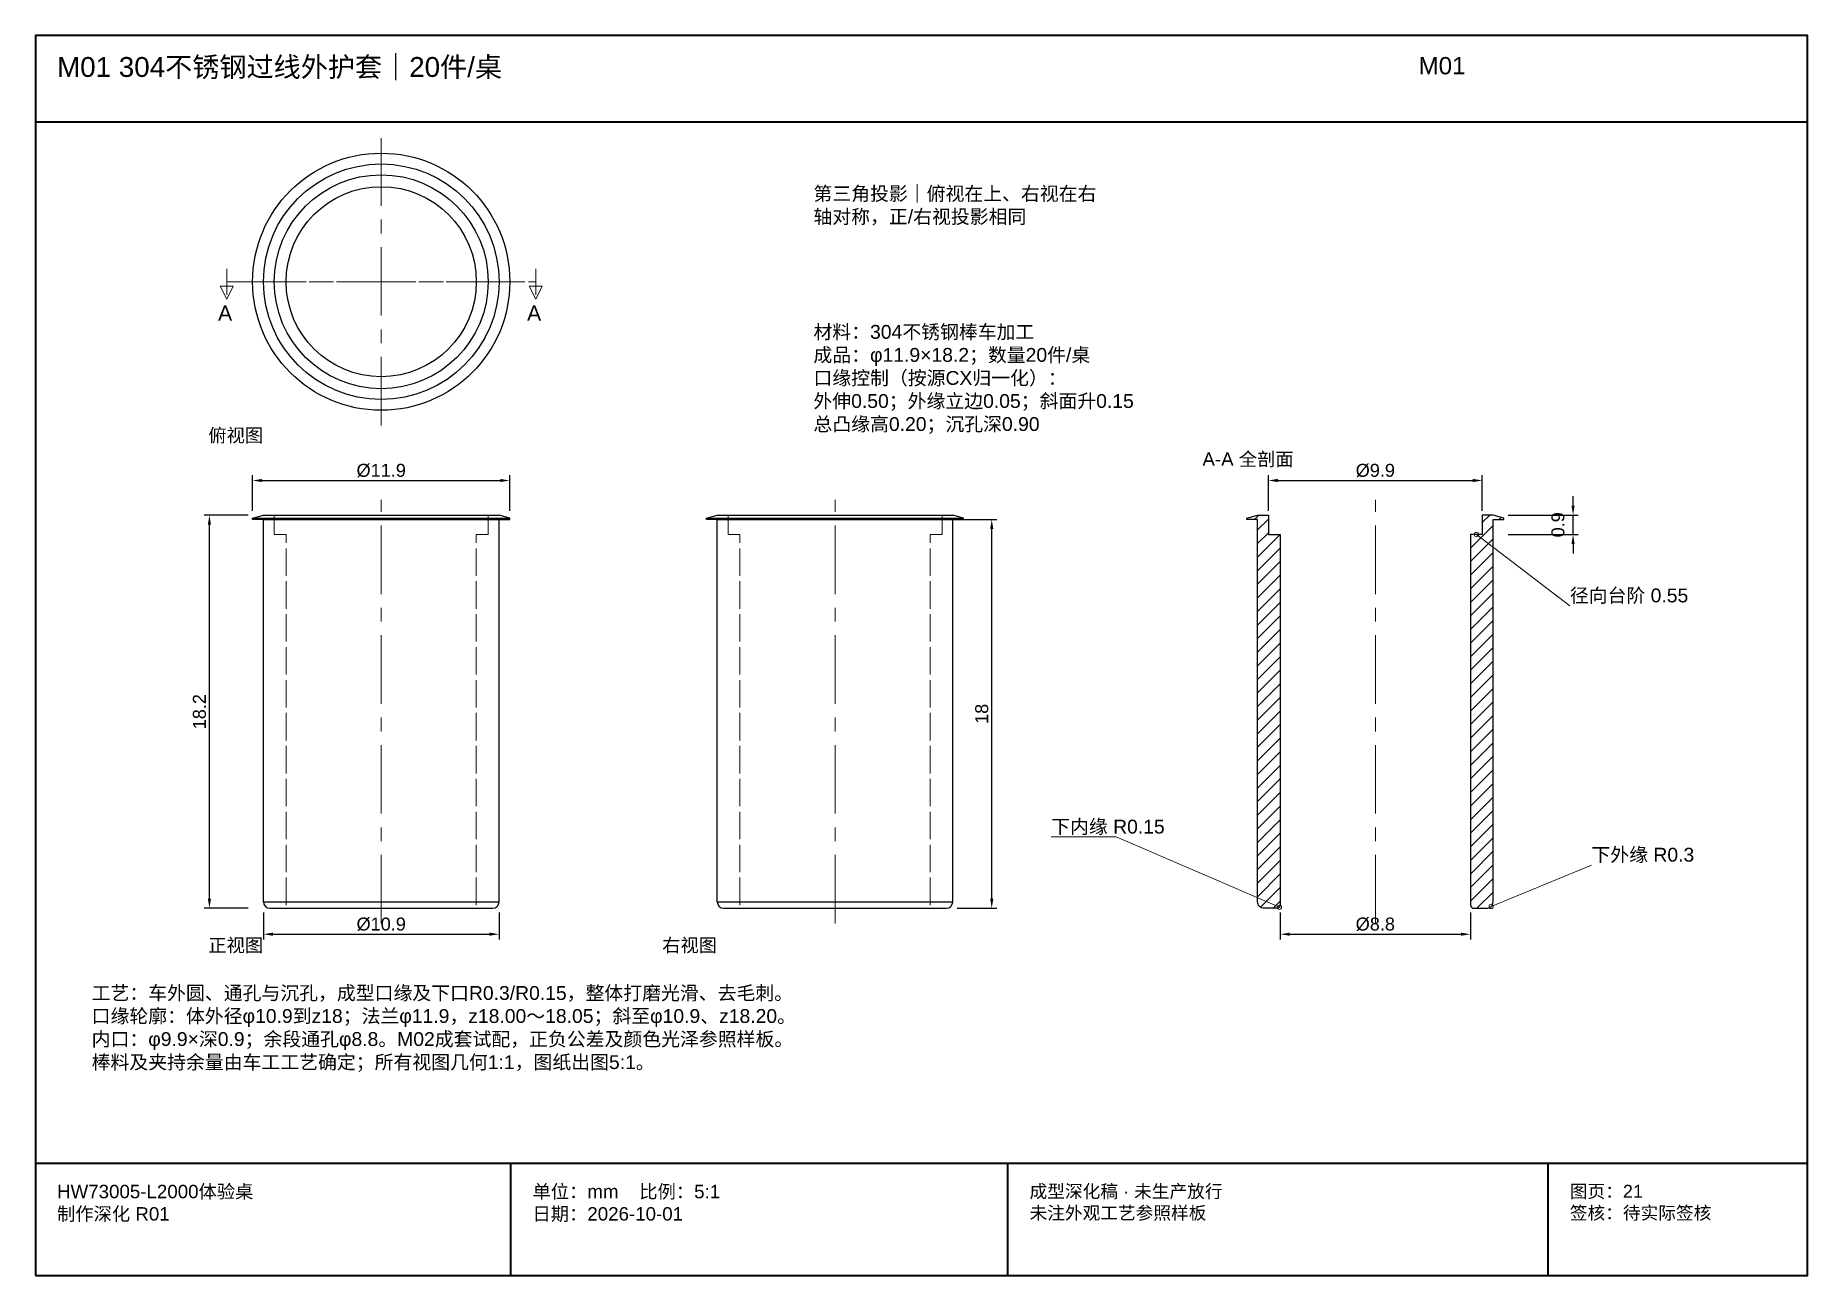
# Model space of a CAD drawing. Header units: millimetres. Extents: x 50 to 288830, y 0 to 4150.
# Drawn here: x 240001 to 240083, y 1 to 58.4 of the extents above; entities that cross this region are included whole.
import ezdxf

# ---------------------------------------------------------------- set-up
doc = ezdxf.new("R2010")
doc.units = ezdxf.units.MM
doc.linetypes.add('CENTER', pattern=[5.08, 3.175, -0.635, 0.635, -0.635])
doc.linetypes.add('DASHED', pattern=[1.524, 1.27, -0.254])
for name, color, linetype, lineweight in [('CENTER', 8, 'CENTER', 13), ('DIM', 7, 'Continuous', 13), ('FRAME', 7, 'Continuous', 35), ('HATCH', 8, 'Continuous', 9), ('HIDDEN', 8, 'DASHED', 13), ('NOTE', 7, 'Continuous', 18), ('OUTLINE', 7, 'Continuous', 25)]:
    doc.layers.add(name, color=color, linetype=linetype, lineweight=lineweight)
doc.styles.add('CN', font='Arial Unicode.ttf')
doc.dimstyles.new('D0_2', dxfattribs={"dimtxt": 0.6, "dimasz": 0.44, "dimexe": 0.24, "dimexo": 0.2, "dimgap": 0.16, "dimtad": 1, "dimdsep": 46, "dimtxsty": 'CN', "dimcen": 2.5, "dimclrd": 7, "dimclre": 7, "dimclrt": 7, "dimazin": 3, "dimtfac": 1, "dimtmove": 0, "dimatfit": 3})

msp = doc.modelspace()

# ---------------------------------------------------------------- texts
at = {"layer": 'NOTE', "attachment_point": 1, "style": 'CN'}
for s, insert, char_height, width in [('M01 304不锈钢过线外护套｜20件/桌', (240002, 57.4), 0.92, 62), ('M01', (240065, 57.4), 0.8, 18), ('第三角投影｜俯视在上、右视在右\\P轴对称，正/右视投影相同', (240037, 51.4), 0.64, 44), ('A', (240009.45, 45.9), 0.7, 1.4), ('A', (240023.75, 45.9), 0.7, 1.4), ('材料：304不锈钢棒车加工\\P成品：φ11.9×18.2；数量20件/桌\\P口缘控制（按源CX归一化）：\\P外伸0.50；外缘立边0.05；斜面升0.15\\P总凸缘高0.20；沉孔深0.90', (240037, 45), 0.64, 44.8), ('俯视图', (240009, 40.2), 0.62, 16), ('A-A 全剖面', (240055, 39.1), 0.62, 16), ('径向台阶 0.55', (240072, 32.8), 0.64, 18), ('下内缘 R0.15', (240048, 22.1), 0.64, 18), ('下外缘 R0.3', (240073, 20.8), 0.64, 18), ('正视图', (240009, 16.6), 0.62, 16), ('右视图', (240030, 16.6), 0.62, 16), ('工艺：车外圆、通孔与沉孔，成型口缘及下口R0.3/R0.15，整体打磨光滑、去毛刺。\\P口缘轮廓：体外径φ10.9到z18；法兰φ11.9，z18.00～18.05；斜至φ10.9、z18.20。\\P内口：φ9.9×深0.9；余段通孔φ8.8。M02成套试配，正负公差及颜色光泽参照样板。\\P棒料及夹持余量由车工工艺确定；所有视图几何1:1，图纸出图5:1。', (240003.6, 14.4), 0.64, 76.4), ('HW73005-L2000体验桌\\P制作深化 R01', (240002, 5.2), 0.62, 20), ('单位：mm    比例：5:1\\P日期：2026-10-01', (240024, 5.2), 0.62, 21), ('成型深化稿 · 未生产放行\\P未注外观工艺参照样板', (240047, 5.2), 0.6, 23), ('图页：21\\P签核：待实际签核', (240072, 5.2), 0.6, 11)]:
    msp.add_mtext(s, dxfattribs=dict(at, insert=insert, char_height=char_height, width=width))

# ---------------------------------------------------------------- dimensions: what is measured, and where the dimension line sits
at = {"layer": 'DIM'}
for base, p1, p2 in [((240011.05, 37.8), (240011.05, 36.2), (240022.95, 36.2)), ((240058.05, 37.8), (240058.05, 36.2), (240067.95, 36.2)), ((240011.55, 16.8), (240011.55, 18), (240022.45, 18)), ((240058.6, 16.8), (240058.6, 18), (240067.4, 18))]:
    msp.add_linear_dim(base=base, p1=p1, p2=p2, text='%%c<>', dimstyle='D0_2', dxfattribs=at).render()
for base, p1, p2 in [((240072.15, 35.3), (240068.95, 35.3), (240068.95, 36.2)), ((240009.05, 18), (240011.05, 18), (240011.05, 36.2)), ((240045.25, 18), (240043.45, 18), (240043.45, 36))]:
    msp.add_linear_dim(base=base, p1=p1, p2=p2, angle=90, dimstyle='D0_2', dxfattribs=at).render()

# ---------------------------------------------------------------- hatches: boundary and pattern name
at = {"layer": 'HATCH'}
h = msp.add_hatch(dxfattribs=at)
h.set_pattern_fill('ANSI31', scale=0.14)
h.paths.add_polyline_path([(240057.55, 18.3), (240057.55, 36), (240057.05, 36), (240057.05, 36.05), (240057.55, 36.2), (240058.05, 36.2), (240058.05, 35.3), (240058.6, 35.3), (240058.6, 18.15, -0.414214), (240058.45, 18), (240057.85, 18, -0.414214)])
h = msp.add_hatch(dxfattribs=at)
h.set_pattern_fill('ANSI31', scale=0.14)
h.paths.add_polyline_path([(240068.45, 18.3), (240068.45, 36), (240068.95, 36), (240068.95, 36.05), (240068.45, 36.2), (240067.95, 36.2), (240067.95, 35.3), (240067.4, 35.3), (240067.4, 18.15, 0.414214), (240067.55, 18), (240068.15, 18, 0.414214)])

# ---------------------------------------------------------------- linework, layer by layer
at = {"layer": 'CENTER'}
for p, q in [((240017, 40.35), (240017, 53.65)), ((240009.85, 47), (240024.15, 47)), ((240010.35, 47), (240023.65, 47)), ((240017, 17.3), (240017, 36.9)), ((240038, 17.3), (240038, 36.9)), ((240063, 17.3), (240063, 36.9))]:
    msp.add_line(p, q, dxfattribs=at)
at = {"layer": 'DIM'}
for p, q in [((240009.85, 46.4), (240009.85, 47.6)), ((240024.15, 46.4), (240024.15, 47.6))]:
    msp.add_line(p, q, dxfattribs=at)
for points in [[(240009.85, 46.2), (240009.55, 46.8), (240010.15, 46.8)], [(240024.15, 46.2), (240023.85, 46.8), (240024.45, 46.8)]]:
    msp.add_lwpolyline(points, close=True, dxfattribs=at)
for points in [[(240067.68, 35.3), (240072, 32), (240072, 32)], [(240058.56, 18.044), (240051, 21.3), (240048, 21.3)], [(240068.36, 18.087), (240073, 20), (240073, 20)]]:
    msp.add_lwpolyline(points, dxfattribs=at)
for centre in [(240067.68, 35.3), (240058.56, 18.044), (240068.36, 18.087)]:
    msp.add_circle(centre, 0.1, dxfattribs=at)
at = {"layer": 'FRAME'}
for p, q in [((240001, 54.4), (240083, 54.4)), ((240001, 6.2), (240083, 6.2)), ((240023, 1), (240023, 6.2)), ((240046, 1), (240046, 6.2)), ((240071, 1), (240071, 6.2))]:
    msp.add_line(p, q, dxfattribs=at)
msp.add_lwpolyline([(240001, 1), (240083, 1), (240083, 58.4), (240001, 58.4)], close=True, dxfattribs=at)
at = {"layer": 'HIDDEN'}
for p, q in [((240012.05, 35.3), (240012.05, 36.2)), ((240021.95, 35.3), (240021.95, 36.2)), ((240033.05, 35.3), (240033.05, 36.2)), ((240042.95, 35.3), (240042.95, 36.2)), ((240012.6, 35.3), (240012.05, 35.3)), ((240012.6, 18.15), (240012.6, 35.3)), ((240021.4, 18.15), (240021.4, 35.3)), ((240021.4, 35.3), (240021.95, 35.3)), ((240033.6, 35.3), (240033.05, 35.3)), ((240033.6, 18.15), (240033.6, 35.3)), ((240042.4, 18.15), (240042.4, 35.3)), ((240042.4, 35.3), (240042.95, 35.3))]:
    msp.add_line(p, q, dxfattribs=at)
at = {"layer": 'OUTLINE'}
for p, q in [((240011.55, 36.2), (240022.45, 36.2)), ((240032.55, 36.2), (240043.45, 36.2)), ((240011.05, 36.05), (240022.95, 36.05)), ((240011.55, 36), (240022.45, 36)), ((240032.05, 36.05), (240043.95, 36.05)), ((240032.55, 36), (240043.45, 36)), ((240011.55, 18.3), (240022.45, 18.3)), ((240032.55, 18.3), (240043.45, 18.3)), ((240011.85, 18), (240022.15, 18)), ((240032.85, 18), (240043.15, 18))]:
    msp.add_line(p, q, dxfattribs=at)
for points in [[(240011.55, 18.3), (240011.55, 36), (240011.05, 36), (240011.05, 36.05), (240011.55, 36.2)], [(240022.45, 18.3), (240022.45, 36), (240022.95, 36), (240022.95, 36.05), (240022.45, 36.2)], [(240032.55, 18.3), (240032.55, 36), (240032.05, 36), (240032.05, 36.05), (240032.55, 36.2)], [(240043.45, 18.3), (240043.45, 36), (240043.95, 36), (240043.95, 36.05), (240043.45, 36.2)]]:
    msp.add_lwpolyline(points, dxfattribs=at)
for points in [[(240057.55, 18.3), (240057.55, 36), (240057.05, 36), (240057.05, 36.05), (240057.55, 36.2), (240058.05, 36.2), (240058.05, 35.3), (240058.6, 35.3), (240058.6, 18.15, -0.414214), (240058.45, 18), (240057.85, 18, -0.414214)], [(240068.45, 18.3), (240068.45, 36), (240068.95, 36), (240068.95, 36.05), (240068.45, 36.2), (240067.95, 36.2), (240067.95, 35.3), (240067.4, 35.3), (240067.4, 18.15, 0.414214), (240067.55, 18), (240068.15, 18, 0.414214)]]:
    msp.add_lwpolyline(points, format="xyb", close=True, dxfattribs=at)
for radius in [5.95, 5.45, 4.95, 4.4]:
    msp.add_circle((240017, 47), radius, dxfattribs=at)
for centre, start, end in [((240011.85, 18.3), 180, 270), ((240022.15, 18.3), 270, 360), ((240032.85, 18.3), 180, 270), ((240043.15, 18.3), 270, 360)]:
    msp.add_arc(centre, 0.3, start, end, dxfattribs=at)

msp.set_redraw_order([(e.dxf.handle, doc.entitydb.next_handle()) for e in msp.query("TEXT MTEXT ATTDEF DIMENSION ARC_DIMENSION")])  # texts and dimensions are drawn at this point

doc.saveas('drawing.dxf')
